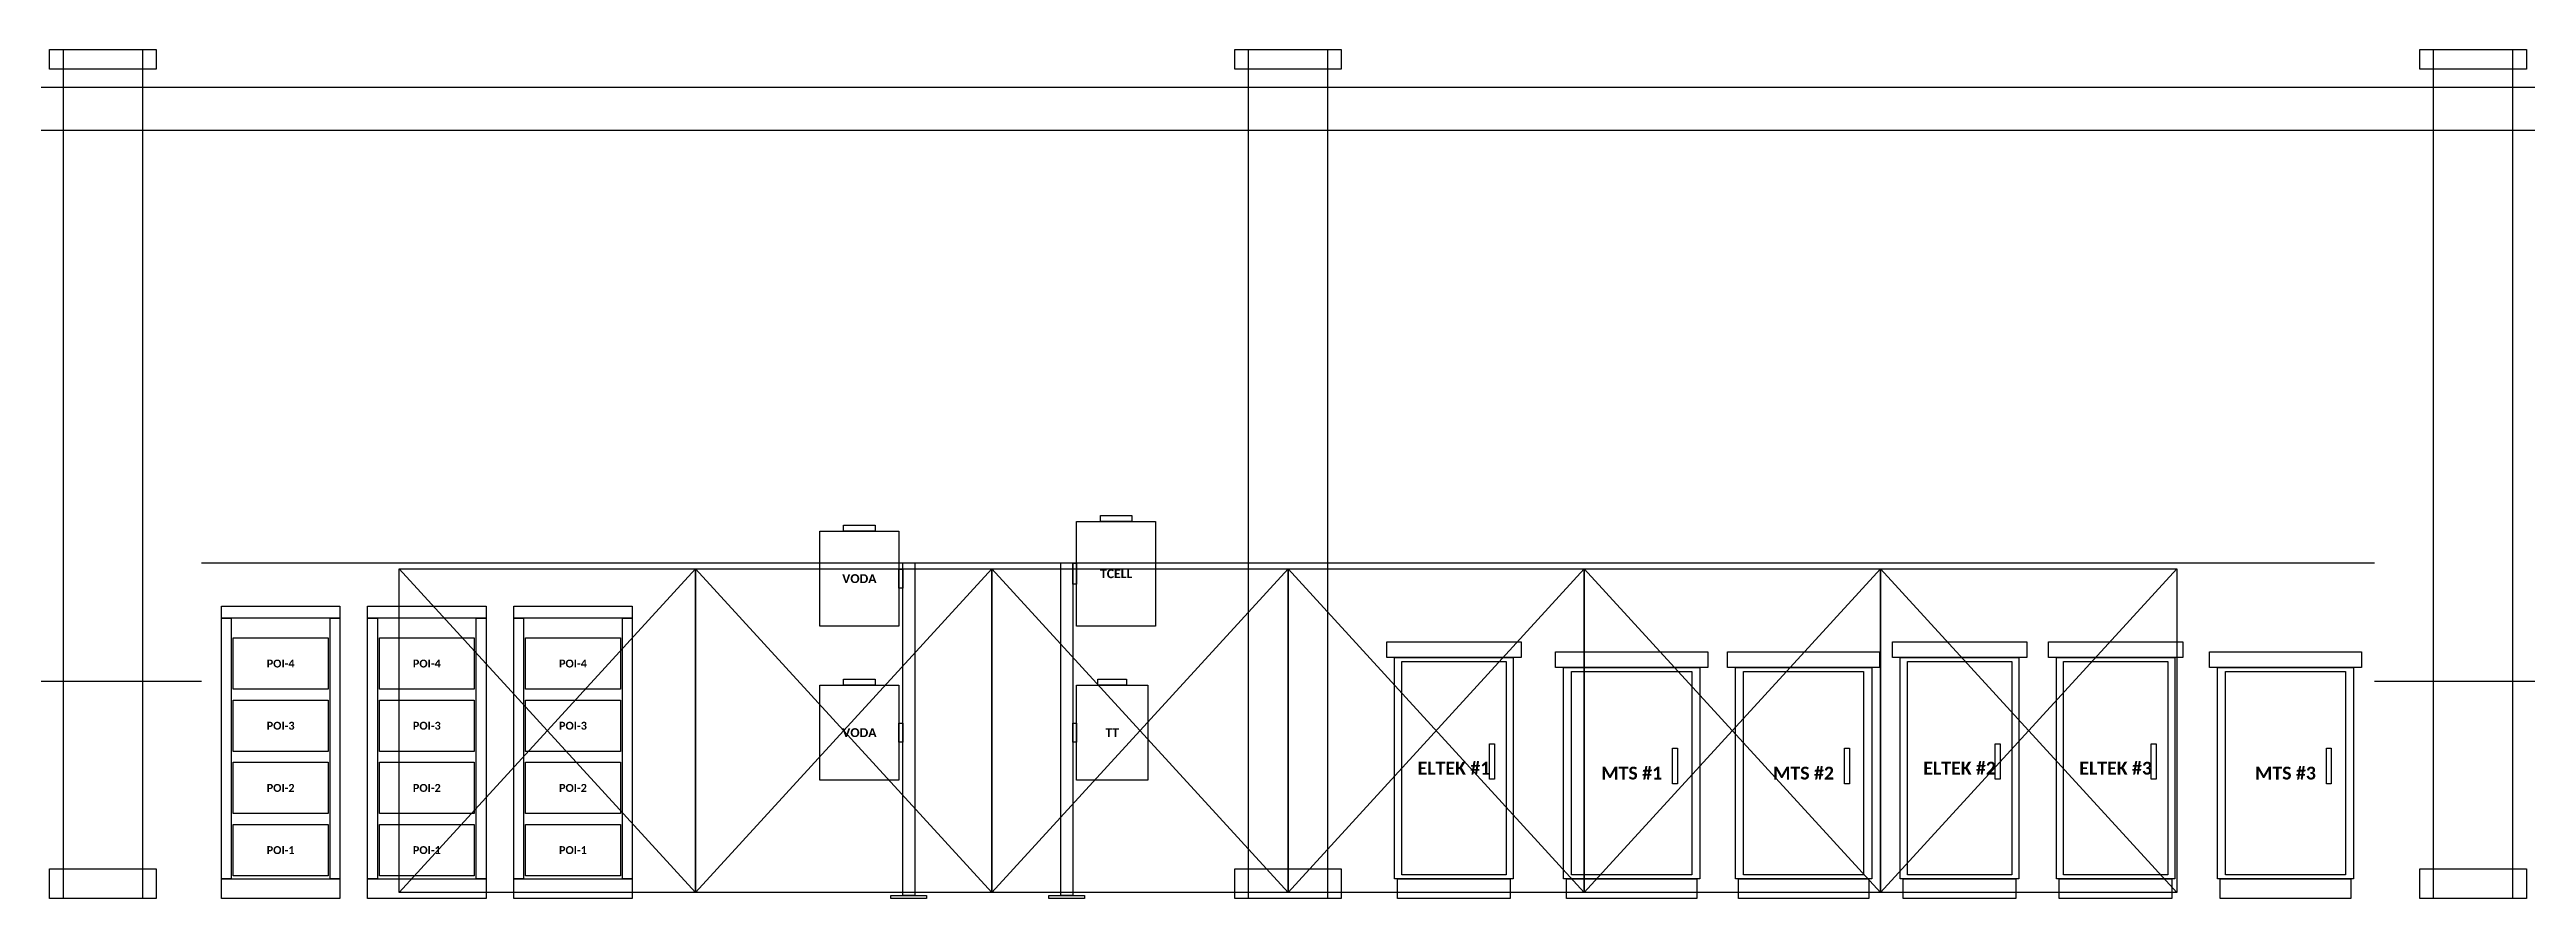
# Model space of a CAD drawing. Header units: metres. Extents: x -17.3 to 15, y -21.4 to 26.3.
# Drawn here: x -6.27 to 6.27, y -7 to -2.7 of the extents above; entities that cross this region are included whole.
import ezdxf
from ezdxf.enums import TextEntityAlignment as Align

# ---------------------------------------------------------------- set-up
doc = ezdxf.new("R2010")
doc.units = ezdxf.units.M
for name, color, linetype in [('EKP_POI_MODULLERI', 40, 'CONTINUOUS'), ('EKP_POI_TASIYICI_SASE', 30, 'CONTINUOUS'), ('EKP_RECTIFIER_ELTEK_20U', 3, 'CONTINUOUS'), ('EKP_RECTIFIER_MTS9304A', 94, 'CONTINUOUS'), ('EKP_TURK_TELEKOM_RRU', 4, 'CONTINUOUS'), ('EKP_TURKCELL_RRU', 5, 'CONTINUOUS'), ('EKP_VODAFONE_RRU', 1, 'CONTINUOUS'), ('KORKULUK_KAPI', 4, 'CONTINUOUS'), ('MONTAJ_BORULARI', 2, 'CONTINUOUS')]:
    doc.layers.add(name, color=color, linetype=linetype)
doc.styles.get("Standard").update_dxf_attribs({"font": 'calibrib.ttf'})

msp = doc.modelspace()

# ---------------------------------------------------------------- texts
at = {"layer": 'EKP_POI_MODULLERI'}
for s, p in [('POI-4', (-5.1, -5.81)), ('POI-4', (-4.36, -5.81)), ('POI-4', (-3.62, -5.81)), ('POI-3', (-5.1, -6.125)), ('POI-3', (-4.36, -6.125)), ('POI-3', (-3.62, -6.125)), ('POI-2', (-5.1, -6.44)), ('POI-2', (-4.36, -6.44)), ('POI-2', (-3.62, -6.44)), ('POI-1', (-5.1, -6.755)), ('POI-1', (-4.36, -6.755)), ('POI-1', (-3.62, -6.755))]:
    msp.add_text(s, height=0.04, dxfattribs=at).set_placement(p, align=Align.MIDDLE_CENTER)
at = {"layer": 'EKP_RECTIFIER_ELTEK_20U'}
for s, p in [('ELTEK #1', (0.84, -6.34)), ('ELTEK #2', (3.4, -6.34)), ('ELTEK #3', (4.19, -6.34))]:
    msp.add_text(s, height=0.065, dxfattribs=at).set_placement(p, align=Align.MIDDLE_CENTER)
at = {"layer": 'EKP_RECTIFIER_MTS9304A'}
for s, p in [('MTS #1', (1.74, -6.365)), ('MTS #2', (2.61, -6.365)), ('MTS #3', (5.05, -6.365))]:
    msp.add_text(s, height=0.065, dxfattribs=at).set_placement(p, align=Align.MIDDLE_CENTER)
at = {"layer": 'EKP_TURK_TELEKOM_RRU'}
msp.add_text('TT', height=0.045, dxfattribs=at).set_placement((-0.89, -6.16), align=Align.MIDDLE_CENTER)
at = {"layer": 'EKP_TURKCELL_RRU'}
msp.add_text('TCELL', height=0.045, dxfattribs=at).set_placement((-0.87, -5.355), align=Align.MIDDLE_CENTER)
at = {"layer": 'EKP_VODAFONE_RRU'}
for p in [(-2.17, -5.38), (-2.17, -6.16)]:
    msp.add_text('VODA', height=0.045, dxfattribs=at).set_placement(p, align=Align.MIDDLE_CENTER)

# ---------------------------------------------------------------- linework, layer by layer
at = {"layer": 'EKP_POI_MODULLERI'}
for points in [[(-5.34, -5.94), (-5.34, -5.68), (-4.86, -5.68), (-4.86, -5.94)], [(-4.6, -5.94), (-4.6, -5.68), (-4.12, -5.68), (-4.12, -5.94)], [(-3.86, -5.94), (-3.86, -5.68), (-3.38, -5.68), (-3.38, -5.94)], [(-5.34, -6.255), (-5.34, -5.995), (-4.86, -5.995), (-4.86, -6.255)], [(-4.6, -6.255), (-4.6, -5.995), (-4.12, -5.995), (-4.12, -6.255)], [(-3.86, -6.255), (-3.86, -5.995), (-3.38, -5.995), (-3.38, -6.255)], [(-5.34, -6.57), (-5.34, -6.31), (-4.86, -6.31), (-4.86, -6.57)], [(-4.6, -6.57), (-4.6, -6.31), (-4.12, -6.31), (-4.12, -6.57)], [(-3.86, -6.57), (-3.86, -6.31), (-3.38, -6.31), (-3.38, -6.57)], [(-5.34, -6.885), (-5.34, -6.625), (-4.86, -6.625), (-4.86, -6.885)], [(-4.6, -6.885), (-4.6, -6.625), (-4.12, -6.625), (-4.12, -6.885)], [(-3.86, -6.885), (-3.86, -6.625), (-3.38, -6.625), (-3.38, -6.885)]]:
    msp.add_lwpolyline(points, close=True, dxfattribs=at)
at = {"layer": 'EKP_POI_TASIYICI_SASE'}
for points in [[(-5.4, -5.58), (-5.4, -5.52), (-4.8, -5.52), (-4.8, -5.58)], [(-5.4, -6.9), (-5.4, -5.58), (-5.35, -5.58), (-5.35, -6.9)], [(-4.85, -6.9), (-4.85, -5.58), (-4.8, -5.58), (-4.8, -6.9)], [(-4.66, -5.58), (-4.66, -5.52), (-4.06, -5.52), (-4.06, -5.58)], [(-4.66, -6.9), (-4.66, -5.58), (-4.61, -5.58), (-4.61, -6.9)], [(-4.11, -6.9), (-4.11, -5.58), (-4.06, -5.58), (-4.06, -6.9)], [(-3.92, -5.58), (-3.92, -5.52), (-3.32, -5.52), (-3.32, -5.58)], [(-3.92, -6.9), (-3.92, -5.58), (-3.87, -5.58), (-3.87, -6.9)], [(-3.37, -6.9), (-3.37, -5.58), (-3.32, -5.58), (-3.32, -6.9)], [(-5.4, -7), (-5.4, -6.9), (-4.8, -6.9), (-4.8, -7)], [(-4.66, -7), (-4.66, -6.9), (-4.06, -6.9), (-4.06, -7)], [(-3.92, -7), (-3.92, -6.9), (-3.32, -6.9), (-3.32, -7)]]:
    msp.add_lwpolyline(points, close=True, dxfattribs=at)
at = {"layer": 'EKP_RECTIFIER_ELTEK_20U'}
for points in [[(0.5, -5.78), (0.5, -5.7), (1.18, -5.7), (1.18, -5.78)], [(3.06, -5.78), (3.06, -5.7), (3.74, -5.7), (3.74, -5.78)], [(3.85, -5.78), (3.85, -5.7), (4.53, -5.7), (4.53, -5.78)], [(0.54, -6.9), (0.54, -5.78), (1.14, -5.78), (1.14, -6.9)], [(0.576, -6.88), (0.576, -5.8), (1.104, -5.8), (1.104, -6.88)], [(3.1, -6.9), (3.1, -5.78), (3.7, -5.78), (3.7, -6.9)], [(3.136, -6.88), (3.136, -5.8), (3.664, -5.8), (3.664, -6.88)], [(3.89, -6.9), (3.89, -5.78), (4.49, -5.78), (4.49, -6.9)], [(3.926, -6.88), (3.926, -5.8), (4.454, -5.8), (4.454, -6.88)], [(1.02, -6.396), (1.02, -6.216), (1.045, -6.216), (1.045, -6.396)], [(3.58, -6.396), (3.58, -6.216), (3.605, -6.216), (3.605, -6.396)], [(4.37, -6.396), (4.37, -6.216), (4.395, -6.216), (4.395, -6.396)], [(0.555, -7), (0.555, -6.9), (1.125, -6.9), (1.125, -7)], [(3.115, -7), (3.115, -6.9), (3.685, -6.9), (3.685, -7)], [(3.905, -7), (3.905, -6.9), (4.475, -6.9), (4.475, -7)]]:
    msp.add_lwpolyline(points, close=True, dxfattribs=at)
at = {"layer": 'EKP_RECTIFIER_MTS9304A'}
for points in [[(1.355, -5.83), (1.355, -5.75), (2.125, -5.75), (2.125, -5.83)], [(2.225, -5.83), (2.225, -5.75), (2.995, -5.75), (2.995, -5.83)], [(4.665, -5.83), (4.665, -5.75), (5.435, -5.75), (5.435, -5.83)], [(1.395, -6.9), (1.395, -5.83), (2.085, -5.83), (2.085, -6.9)], [(1.436, -6.88), (1.436, -5.85), (2.044, -5.85), (2.044, -6.88)], [(2.265, -6.9), (2.265, -5.83), (2.955, -5.83), (2.955, -6.9)], [(2.306, -6.88), (2.306, -5.85), (2.914, -5.85), (2.914, -6.88)], [(4.705, -6.9), (4.705, -5.83), (5.395, -5.83), (5.395, -6.9)], [(4.746, -6.88), (4.746, -5.85), (5.354, -5.85), (5.354, -6.88)], [(1.947, -6.419), (1.947, -6.239), (1.972, -6.239), (1.972, -6.419)], [(2.817, -6.419), (2.817, -6.239), (2.842, -6.239), (2.842, -6.419)], [(5.257, -6.419), (5.257, -6.239), (5.282, -6.239), (5.282, -6.419)], [(1.41, -7), (1.41, -6.9), (2.07, -6.9), (2.07, -7)], [(2.28, -7), (2.28, -6.9), (2.94, -6.9), (2.94, -7)], [(4.72, -7), (4.72, -6.9), (5.38, -6.9), (5.38, -7)]]:
    msp.add_lwpolyline(points, close=True, dxfattribs=at)
at = {"layer": 'EKP_TURK_TELEKOM_RRU'}
for points in [[(-0.962, -5.92), (-0.962, -5.89), (-0.818, -5.89), (-0.818, -5.92)], [(-1.07, -6.4), (-1.07, -5.92), (-0.71, -5.92), (-0.71, -6.4)]]:
    msp.add_lwpolyline(points, close=True, dxfattribs=at)
at = {"layer": 'EKP_TURKCELL_RRU'}
for points in [[(-1.07, -5.62), (-1.07, -5.09), (-0.67, -5.09), (-0.67, -5.62)], [(-0.95, -5.09), (-0.95, -5.06), (-0.79, -5.06), (-0.79, -5.09)]]:
    msp.add_lwpolyline(points, close=True, dxfattribs=at)
at = {"layer": 'EKP_VODAFONE_RRU'}
for points in [[(-2.37, -5.62), (-2.37, -5.14), (-1.97, -5.14), (-1.97, -5.62)], [(-2.25, -5.14), (-2.25, -5.11), (-2.09, -5.11), (-2.09, -5.14)], [(-2.25, -5.92), (-2.25, -5.89), (-2.09, -5.89), (-2.09, -5.92)], [(-2.37, -6.4), (-2.37, -5.92), (-1.97, -5.92), (-1.97, -6.4)]]:
    msp.add_lwpolyline(points, close=True, dxfattribs=at)
at = {"layer": 'KORKULUK_KAPI'}
for p, q in [((-5.5, -5.3), (5.5, -5.3)), ((-4.5, -6.97), (-3, -5.33)), ((-4.5, -5.33), (-3, -6.97)), ((-3, -6.97), (-1.5, -5.33)), ((-3, -5.33), (-1.5, -6.97)), ((-1.5, -6.97), (0, -5.33)), ((-1.5, -5.33), (0, -6.97)), ((0, -6.97), (1.5, -5.33)), ((0, -5.33), (1.5, -6.97)), ((1.5, -6.97), (3, -5.33)), ((1.5, -5.33), (3, -6.97)), ((3, -6.97), (4.5, -5.33)), ((3, -5.33), (4.5, -6.97)), ((-15, -5.9), (-5.5, -5.9)), ((5.5, -5.9), (15, -5.9))]:
    msp.add_line(p, q, dxfattribs=at)
for points in [[(-4.5, -6.97), (-4.5, -5.33), (-3, -5.33), (-3, -6.97)], [(-3, -6.97), (-3, -5.33), (-1.5, -5.33), (-1.5, -6.97)], [(-1.5, -6.97), (-1.5, -5.33), (0, -5.33), (0, -6.97)], [(0, -6.97), (0, -5.33), (1.5, -5.33), (1.5, -6.97)], [(1.5, -6.97), (1.5, -5.33), (3, -5.33), (3, -6.97)], [(3, -6.97), (3, -5.33), (4.5, -5.33), (4.5, -6.97)]]:
    msp.add_lwpolyline(points, close=True, dxfattribs=at)
at = {"layer": 'MONTAJ_BORULARI'}
for points in [[(-6.27, -2.8), (-6.27, -2.7), (-5.73, -2.7), (-5.73, -2.8)], [(-6.2, -7), (-6.2, -2.7), (-5.8, -2.7), (-5.8, -7)], [(-0.27, -2.8), (-0.27, -2.7), (0.27, -2.7), (0.27, -2.8)], [(-0.2, -7), (-0.2, -2.7), (0.2, -2.7), (0.2, -7)], [(5.73, -2.8), (5.73, -2.7), (6.27, -2.7), (6.27, -2.8)], [(5.8, -7), (5.8, -2.7), (6.2, -2.7), (6.2, -7)], [(-12, -3.11), (-12, -2.89), (12, -2.89), (12, -3.11)], [(-1.97, -5.428), (-1.97, -5.332), (-1.95, -5.332), (-1.95, -5.428)], [(-1.95, -6.985), (-1.95, -5.3), (-1.89, -5.3), (-1.89, -6.985)], [(-1.15, -6.985), (-1.15, -5.3), (-1.09, -5.3), (-1.09, -6.985)], [(-1.09, -5.408), (-1.09, -5.302), (-1.07, -5.302), (-1.07, -5.408)], [(-1.97, -6.208), (-1.97, -6.112), (-1.95, -6.112), (-1.95, -6.208)], [(-1.09, -6.208), (-1.09, -6.112), (-1.07, -6.112), (-1.07, -6.208)], [(-6.27, -7), (-6.27, -6.85), (-5.73, -6.85), (-5.73, -7)], [(-0.27, -7), (-0.27, -6.85), (0.27, -6.85), (0.27, -7)], [(5.73, -7), (5.73, -6.85), (6.27, -6.85), (6.27, -7)], [(-2.01, -7), (-2.01, -6.985), (-1.83, -6.985), (-1.83, -7)], [(-1.21, -7), (-1.21, -6.985), (-1.03, -6.985), (-1.03, -7)]]:
    msp.add_lwpolyline(points, close=True, dxfattribs=at)

msp.set_redraw_order([(e.dxf.handle, doc.entitydb.next_handle()) for e in msp.query("TEXT MTEXT ATTDEF DIMENSION ARC_DIMENSION")])  # texts and dimensions are drawn at this point

doc.saveas('drawing.dxf')
